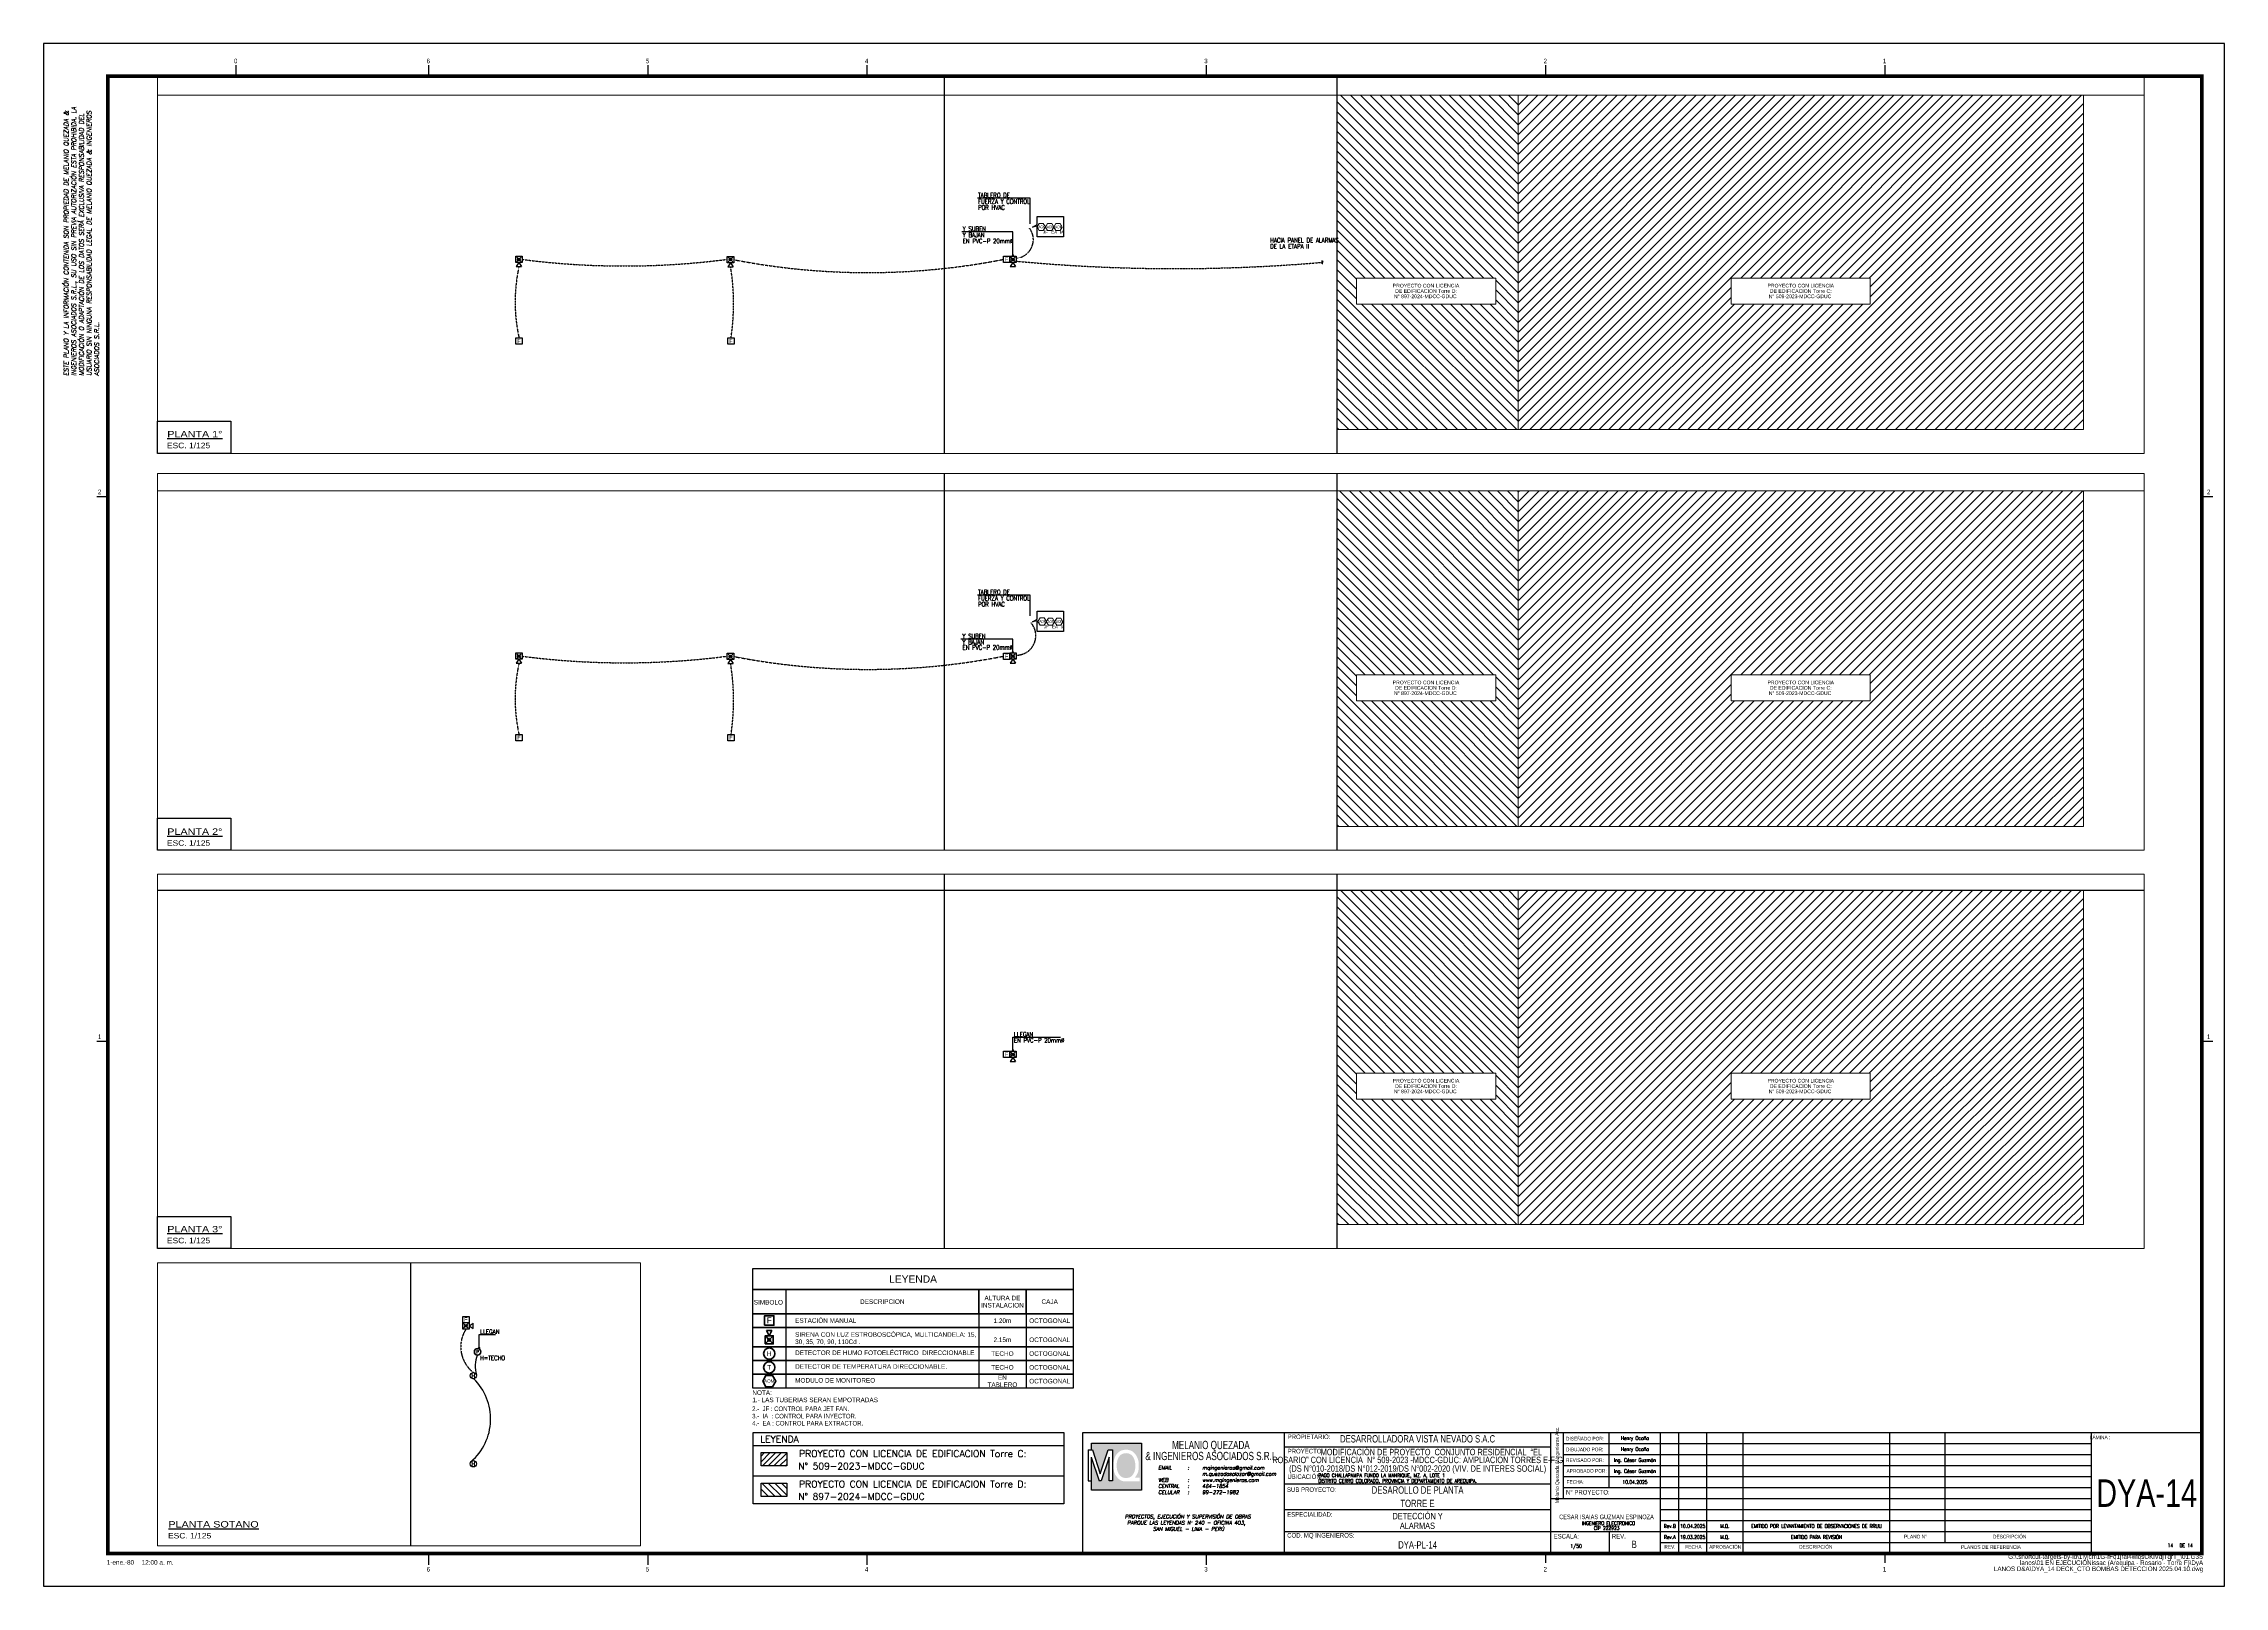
# Paper-space layout 'DYA-14' of a CAD drawing. Header units: millimetres. Extents: x 262 to 1451, y -19 to 822.
# The model-space entities are those that its viewports show. They can reach past a viewport. Long polylines and large blocks are cut down to what shows.
import ezdxf
from ezdxf.enums import TextEntityAlignment as Align

# ---------------------------------------------------------------- set-up
doc = ezdxf.new("R2010")
doc.units = ezdxf.units.MM
doc.linetypes.add('DASHED', pattern=[0.75, 0.5, -0.25])
doc.linetypes.add('IMPORT-RAYABARRA', pattern=[0.85, 0.3, -0.3, 0, -0.25])
for name, color, linetype in [('00_GRUPO3S', 7, 'DASHED'), ('ATRIBUTO', 7, 'Continuous'), ('LOGO', 7, 'Continuous'), ('MQ MARCO MEMBRETE', 7, 'Continuous'), ('MQ TEXTOS MEMBRETE', 7, 'Continuous'), ('MQ.TUBERÍA PVC 20mmø', 140, 'Continuous'), ('TUBERIA PVC (CIRCUITO NAC)', 5, 'Continuous')]:
    doc.layers.add(name, color=color, linetype=linetype)
for name, color, linetype, lineweight in [('A-ANNO-NOTE', 7, 'Continuous', 9), ('G-ANNO-TEXT', 7, 'Continuous', 9), ('IE_ TEXTO', 7, 'Continuous', 25), ('IE_ TUBERÍA POR TECHO', 3, 'Continuous', 25), ('MQ.CAJA PASO', 94, 'Continuous', 40), ('MQ.CANALI DYA', 150, 'Continuous', 30), ('MQ.CORTE', 7, 'Continuous', 40), ('MQ.DETECTOR HUMO', 150, 'Continuous', 30), ('MQ.FLECHAS', 135, 'Continuous', 15), ('MQ.TEXTO GENERAL', 255, 'Continuous', 40), ('MQ.TEXTOS GENERALES', 7, 'Continuous', 30), ('MQ_TEXTOS GENERALES', 7, 'Continuous', 15), ('SE', 7, 'Continuous', 25)]:
    doc.layers.add(name, color=color, linetype=linetype, lineweight=lineweight)
for name, color, linetype, lineweight, true_color in [('Anotaciones genéricas', 7, 'Continuous', 9, 0xf26722), ('MQ_CAN ACI', 150, 'IMPORT-RAYABARRA', 50, 0x007fff), ('MQ_DETECTOR TEMPERATURA', 150, 'Continuous', 50, 0x007fff)]:
    doc.layers.add(name, color=color, linetype=linetype, lineweight=lineweight, true_color=true_color)
doc.styles.add('arial', font='arial.ttf')
doc.styles.add('Arial Narrow_2', font='ARIALN.TTF', dxfattribs={"height": 2})
doc.styles.add('Arial_13', font='arial.ttf', dxfattribs={"width": 0.75, "height": 2.38125})
doc.styles.add('Arial_3', font='arial.ttf', dxfattribs={"height": 0.1875})
doc.styles.add('Arial_4', font='arial.ttf', dxfattribs={"height": 0.0019})
doc.styles.add('MQTEXTO', font='romans.shx')
doc.styles.add('ROMANS', font='ROMANS.shx', dxfattribs={"oblique": 10})
doc.styles.get("Standard").update_dxf_attribs({"font": 'arial.ttf'})
doc.styles.add('TEX', font='sanss___.ttf', dxfattribs={"width": 1.25, "height": 0.08})
doc.dimstyles.new('ISO-25', dxfattribs={"dimtxt": 2.5, "dimasz": 2.5, "dimexe": 1.25, "dimexo": 0.625, "dimtad": 1, "dimtxsty": 'Standard', "dimcen": 2.5, "dimadec": 0, "dimazin": 0, "dimtfac": 1, "dimtmove": 0, "dimatfit": 3, "dimfxl": 1, "dimarcsym": 0})

# ---------------------------------------------------------------- blocks, each defined once
blk = doc.blocks.new('LEYENDA DE LICENCIAS')
at = {"transparency": 33554661}
h = blk.add_hatch(dxfattribs=at)
h.set_pattern_fill('ANSI31', color=256, scale=17.5)
h.set_pattern_definition([(45, (-11008.4537, -12853.4481), (-1.54679608, 1.54679608), [])])
h.paths.add_polyline_path([(18.3, 27.9), (4.3, 27.9), (4.3, 20.6), (18.3, 20.6)])
h = blk.add_hatch(dxfattribs=at)
h.set_pattern_fill('ANSI31', color=256, scale=0.8, angle=90)
h.set_pattern_definition([(135, (-3457.3353, -1861.3546), (-1.7960512, -1.7960512), [])])
h.paths.add_polyline_path([(18.3, 11.2), (4.3, 11.2), (4.3, 3.9), (18.3, 3.9)])
for p, q in [((0, 31.8), (169.4, 31.8)), ((0, 15.2), (169.4, 15.2))]:
    blk.add_line(p, q, dxfattribs=at)
for points in [[(0, 38.8), (169.4, 38.8), (169.4, 0), (0, 0)], [(4.3, 27.9), (18.3, 27.9), (18.3, 20.6), (4.3, 20.6)], [(4.3, 11.2), (18.3, 11.2), (18.3, 3.9), (4.3, 3.9)]]:
    blk.add_lwpolyline(points, close=True, dxfattribs=at)
at = {"transparency": 33554661, "style": 'ROMANS'}
for s, height, p in [('LEYENDA ', 3.66, (3.8, 33.4)), ('PROYECTO CON LICENCIA DE EDIFICACION Torre C:', 3.655, (25, 25.5)), ('N° 509-2023-MDCC-GDUC ', 3.655, (24.5, 18.7)), ('PROYECTO CON LICENCIA DE EDIFICACION Torre D:', 3.655, (25, 8.9)), ('N° 897-2024-MDCC-GDUC ', 3.655, (24.5, 2.1))]:
    blk.add_text(s, height=height, dxfattribs=at).set_placement(p)
blk = doc.blocks.new('GO-DYA-PL-05 - DETECCION Y ALARMAS - PISO 2 al 20 - REVIT_dwg_AVISADOR SONORO 1 EN 50-1210127-IE-DYA-PISO2')
at = {"layer": 'MQ_CAN ACI', "linetype": 'Continuous'}
blk.add_hatch(color=256, dxfattribs=at).paths.add_polyline_path([(0.037, 0.111), (0.036, 0.12), (0.032, 0.129), (0.026, 0.137), (0.018, 0.143), (0.01, 0.147), (0, 0.148), (-0.01, 0.147), (-0.018, 0.143), (-0.026, 0.137), (-0.032, 0.129), (-0.036, 0.12), (-0.037, 0.111), (-0.036, 0.101), (-0.032, 0.092), (-0.026, 0.085), (-0.018, 0.079), (-0.01, 0.075), (0, 0.074), (0.01, 0.075), (0.018, 0.079), (0.026, 0.085), (0.032, 0.092), (0.036, 0.101), (0.037, 0.109)])
for p, q in [((-0.044, 0.155), (-0.09, 0.201)), ((-0.04, 0.071), (-0.087, 0.024)), ((0.09, 0.021), (0.038, 0.073)), ((0.09, 0.201), (0.044, 0.155))]:
    blk.add_line(p, q, dxfattribs=at)
at = {"layer": 'MQ_CAN ACI', "linetype": 'Continuous', "flags": 128}
for points in [[(-0.252, 0.04), (-0.111, 0.111), (-0.252, 0.181)], [(0.111, 0), (0.111, 0.222), (-0.111, 0.222), (-0.111, 0)]]:
    blk.add_lwpolyline(points, close=True, dxfattribs=at)
at = {"layer": 'MQ_CAN ACI', "linetype": 'Continuous'}
blk.add_circle((0, 0.111), 0.037, dxfattribs=at)
blk = doc.blocks.new('GO-DYA-PL-05 - DETECCION Y ALARMAS - PISO 2 al 20 - REVIT_dwg_ESTACIÓN MANUAL 1I50-1210128-IE-DYA-PISO2')
at = {"layer": 'MQ_CAN ACI', "linetype": 'Continuous', "flags": 128}
blk.add_lwpolyline([(-0.305, -0.147), (-0.305, 0.153), (-0.005, 0.153), (-0.005, -0.147)], close=True, dxfattribs=at)
at = {"layer": 'MQ_TEXTOS GENERALES', "style": 'arial'}
blk.add_text('F', height=0.188, dxfattribs=at).set_placement((-0.155, 0.003), align=Align.MIDDLE_CENTER)
blk = doc.blocks.new('LEYENDA DYA')
at = {"color": 1}
blk.add_line((74.51, -13.28), (74.51, -33.51), dxfattribs=at)
at = {"color": 1, "flags": 128}
for points in [[(0, -0.97), (87.39, -0.97), (87.39, -6.64), (0, -6.64)], [(0, -6.64), (9.01, -6.64), (9.01, -33.51), (0, -33.51), (0, -6.64), (61.64, -6.64), (61.64, -13.28), (0, -13.28)], [(61.64, -6.64), (74.51, -6.64), (74.51, -13.28), (61.64, -13.28)], [(74.51, -6.64), (87.39, -6.64), (87.39, -13.28), (74.51, -13.28)], [(0, -13.28), (87.39, -13.28), (87.39, -17.04), (0, -17.04)], [(0, -17.04), (87.39, -17.04), (87.39, -22.24), (0, -22.24)], [(0, -22.24), (87.39, -22.24), (87.39, -26), (0, -26)], [(0, -26), (87.39, -26), (87.39, -29.75), (0, -29.75)], [(0, -29.75), (87.39, -29.75), (87.39, -33.51), (0, -33.51)]]:
    blk.add_lwpolyline(points, close=True, dxfattribs=at)
blk.add_lwpolyline([(61.64, -13.28), (61.64, -33.51)], dxfattribs=at)
at = {"layer": 'MQ_DETECTOR TEMPERATURA'}
blk.add_lwpolyline([(5.4, -33.19), (3.61, -33.19), (2.71, -31.63), (3.61, -30.08), (5.4, -30.08), (6.3, -31.63)], close=True, dxfattribs=at)
for centre in [(4.5, -24.12), (4.5, -27.88)]:
    blk.add_circle(centre, 1.55, dxfattribs=at)
at = {"xscale": 8.629513720823747, "yscale": 8.629513720823747, "zscale": 8.629513720823747}
blk.add_blockref('GO-DYA-PL-05 - DETECCION Y ALARMAS - PISO 2 al 20 - REVIT_dwg_ESTACIÓN MANUAL 1I50-1210128-IE-DYA-PISO2', (5.84, -15.11), dxfattribs=at)
at = {"xscale": 10, "yscale": 10, "zscale": 10, "rotation": 270}
blk.add_blockref('GO-DYA-PL-05 - DETECCION Y ALARMAS - PISO 2 al 20 - REVIT_dwg_AVISADOR SONORO 1 EN 50-1210127-IE-DYA-PISO2', (3.39, -20.36), dxfattribs=at)
at = {"layer": 'IE_ TEXTO', "line_spacing_factor": 0.941778}
for s, insert, char_height, width, attachment_point, style in [('LEYENDA', (43.7, -3.8), 2, 12.3405, 5, 'Arial_4'), ('SIMBOLO', (4.27, -10.13), 1.25, 7.5295, 5, 'Arial_3'), ('DESCRIPCION', (35.32, -9.96), 1.25, 11.4778, 5, 'Arial_3'), ('ALTURA DE INSTALACION', (68.07, -9.96), 1.25, 11.4778, 5, 'Arial_3'), ('CAJA', (80.95, -9.96), 1.25, 11.4778, 5, 'Arial_3'), ('ESTACIÓN MANUAL', (11.56, -14.49), 1.25, 29.2455, 1, 'Arial_3'), ('1.20m', (68.07, -15.16), 1.25, 4.7533, 5, 'Arial_3'), ('OCTOGONAL', (80.95, -15.16), 1.25, 4.7533, 5, 'Arial_3'), ('SIRENA CON LUZ ESTROBOSCÓPICA, MULTICANDELA: 15, 30, 35, 70, 90, 110Cd .', (11.56, -18.3), 1.25, 49.9148, 1, 'Arial_3'), ('DETECTOR DE HUMO FOTOELÉCTRICO  DIRECCIONABLE', (11.56, -23.26), 1.25, 52.7835, 1, 'Arial_3'), ('TECHO', (68.07, -24.12), 1.25, 4.7533, 5, 'Arial_3'), ('2.15m', (68.07, -20.36), 1.25, 4.7533, 5, 'Arial_3'), ('OCTOGONAL', (80.95, -20.36), 1.25, 4.7533, 5, 'Arial_3'), ('OCTOGONAL', (80.95, -24.12), 1.25, 4.7533, 5, 'Arial_3'), ('DETECTOR DE TEMPERATURA DIRECCIONABLE.', (11.56, -27.02), 1.25, 48.2069, 1, 'Arial_3'), ('TECHO', (68.07, -27.88), 1.25, 4.7533, 5, 'Arial_3'), ('OCTOGONAL', (80.95, -27.88), 1.25, 4.7533, 5, 'Arial_3'), ('NOTA:', (-0.11, -34.14), 1.25, 5.0502, 1, 'Arial_3'), ('MODULO DE MONITOREO', (11.56, -30.78), 1.25, 48.2069, 1, 'Arial_3'), ('EN TABLERO', (68.07, -31.63), 1.25, 8.3263, 5, 'Arial_3'), ('OCTOGONAL', (80.95, -31.63), 1.25, 4.7533, 5, 'Arial_3'), ('1.- LAS TUBERIAS SERAN EMPOTRADAS', (-0.11, -36.12), 1.25, 71.3476, 1, 'Arial_3')]:
    blk.add_mtext(s, dxfattribs=dict(at, insert=insert, char_height=char_height, width=width, attachment_point=attachment_point, style=style))
at = {"layer": 'MQ_DETECTOR TEMPERATURA', "style": 'arial'}
for s, p in [('H', (4.5, -24.12)), ('T', (4.5, -27.88))]:
    blk.add_text(s, height=1.25, rotation=360, dxfattribs=at).set_placement(p, align=Align.MIDDLE_CENTER)
at = {"layer": 'MQ_DETECTOR TEMPERATURA', "insert": (4.5, -31.63), "char_height": 0.9, "width": 0.8076, "attachment_point": 5, "line_spacing_factor": 0.983083, "style": 'arial'}
blk.add_mtext('AOM', dxfattribs=at)
blk = doc.blocks.new('M')
at = {"layer": 'MQ MARCO MEMBRETE', "color": 32, "ltscale": 0.3, "true_color": 0xcc6600}
for p, q in [((0, 35.7), (5.3, 35.7)), ((0, 35.7), (0, 0)), ((3.8, 27.2), (3.8, 0)), ((3.8, 27.2), (12.9, 0)), ((5.3, 35.7), (14.1, 8.2)), ((14.1, 8.2), (23.1, 35.7)), ((24.4, 27.4), (15.3, 0)), ((23.2, 35.7), (28.4, 35.7)), ((24.4, 0), (24.4, 27.4)), ((28.4, 35.7), (28.4, 0)), ((0, 0), (3.8, 0)), ((15.3, 0), (12.9, 0)), ((28.4, 0), (24.4, 0))]:
    blk.add_line(p, q, dxfattribs=at)
blk = doc.blocks.new('FORMATO_HORI_A0_1_2')
at = {"layer": 'LOGO', "ltscale": 0.3}
h = blk.add_hatch(color=256, dxfattribs=at)
h.set_gradient(color1=(204, 51, 0), color2=(255, 255, 0), tint=1)
h.paths.add_polyline_path([(582.8, 74.3), (582.8, 57.5), (580.9, 57.5), (580.9, 70.5), (576.6, 57.5), (575.5, 57.5), (571.3, 70.2), (571.3, 52.5), (598.6, 52.5), (598.6, 78), (571.3, 78), (571.3, 74.3), (571.9, 74.3), (576, 61.4), (580.3, 74.3)])
edge = h.paths.add_edge_path(flags=16)
edge.add_spline(control_points=[(589.9, 57.2), (589.8, 57.2), (589.8, 57.2), (589.5, 57.2), (589.3, 57.2), (588.8, 57.2), (588.6, 57.3), (588.3, 57.4), (588.2, 57.4), (587.9, 57.5), (587.8, 57.5), (587.5, 57.6), (587.3, 57.7), (586.8, 58), (586.4, 58.3), (586, 58.6), (585.9, 58.7), (585.6, 59), (585.5, 59.1), (585.2, 59.5), (585, 59.8), (584.6, 60.3), (584.4, 60.6), (584.1, 61.1), (584, 61.4), (583.7, 62.2), (583.5, 62.7), (583.4, 63.5), (583.3, 63.7), (583.3, 64.2), (583.2, 64.4), (583.2, 65.3), (583.1, 66), (583.2, 67.3), (583.3, 67.9), (583.6, 69.1), (583.7, 69.5), (584, 70.2), (584.1, 70.5), (584.3, 70.9), (584.5, 71.2), (584.9, 71.9), (585.2, 72.3), (585.8, 72.9), (586, 73.1), (586.3, 73.3), (586.4, 73.4), (586.7, 73.5), (586.8, 73.6), (587.1, 73.8), (587.2, 73.9), (587.8, 74.1), (588.2, 74.2), (589, 74.4), (589.3, 74.4), (589.8, 74.5), (590, 74.5), (590.2, 74.5)], knot_values=[0, 0, 0, 0, 0.192816, 0.192816, 1.290522, 1.290522, 2.251615, 2.251615, 2.732161, 2.732161, 3.212708, 3.212708, 4.053538, 4.053538, 5.75425, 5.75425, 6.604607, 6.604607, 7.454963, 7.454963, 9.030115, 9.030115, 10.587315, 10.587315, 12.144514, 12.144514, 14.796263, 14.796263, 16.122137, 16.122137, 17.448012, 17.448012, 20.972812, 20.972812, 24.497612, 24.497612, 27.030716, 27.030716, 28.297267, 28.297267, 29.563819, 29.563819, 32.223877, 32.223877, 33.303347, 33.303347, 33.843082, 33.843082, 34.382817, 34.382817, 35.21388, 35.21388, 37.111329, 37.111329, 39.008778, 39.008778, 39.957503, 39.957503, 39.957503, 39.957503], degree=3, periodic=0)
edge.add_spline(control_points=[(590.6, 74.5), (590.7, 74.5), (590.7, 74.5), (590.9, 74.5), (591.2, 74.4), (591.6, 74.3), (591.7, 74.3), (592, 74.2), (592.1, 74.2), (592.4, 74.1), (592.5, 74.1), (592.9, 73.9), (593.1, 73.8), (593.5, 73.6), (593.7, 73.5), (594, 73.2), (594.2, 73.1), (594.6, 72.7), (594.8, 72.5), (595.1, 72.2), (595.2, 72), (595.5, 71.6), (595.6, 71.5), (596, 70.8), (596.2, 70.3), (596.6, 69.4), (596.8, 68.9), (597, 67.9), (597, 67.5), (597.1, 66.8), (597.1, 66.6), (597.1, 66.2), (597.1, 66), (597.1, 65.4), (597.1, 65.1), (597, 64.2), (597, 63.6), (596.7, 62.3), (596.5, 61.7), (596, 60.8), (595.9, 60.6), (595.5, 60), (595.3, 59.7), (595.1, 59.4), (595.1, 59.4), (595, 59.3)], knot_values=[48.693813, 48.693813, 48.693813, 48.693813, 48.930814, 48.930814, 50.220747, 50.220747, 50.865714, 50.865714, 51.51068, 51.51068, 52.110453, 52.110453, 53.198101, 53.198101, 54.128389, 54.128389, 55.058676, 55.058676, 56.280823, 56.280823, 57.338002, 57.338002, 58.395181, 58.395181, 61.048544, 61.048544, 63.701907, 63.701907, 66.049536, 66.049536, 67.223351, 67.223351, 68.397166, 68.397166, 70.185612, 70.185612, 73.424676, 73.424676, 76.663739, 76.663739, 78.260225, 78.260225, 79.856712, 79.856712, 80.075509, 80.075509, 80.075509, 80.075509], degree=3, periodic=0)
edge.add_line((595, 59.3), (597.5, 59.3))
edge.add_line((597.5, 59.3), (597.5, 57.2))
edge.add_line((597.5, 57.2), (588.8, 57.2))
edge = h.paths.add_edge_path(flags=0)
edge.add_spline(control_points=[(590.4, 72.6), (589.4, 72.5), (587.5, 72.3), (585.8, 70), (585, 67.4), (585, 64.8), (585.5, 62.3), (586.7, 60.4), (588.4, 59.1), (590.4, 59), (592.4, 59.3), (594, 60.8), (595.1, 63.1), (595.3, 65.8), (595, 68.4), (594.2, 70.3), (593.1, 71.7), (591.7, 72.4), (590.8, 72.6), (590.4, 72.6)], knot_values=[0, 0, 0, 0, 5.753691, 11.526384, 16.896652, 23.086086, 27.939981, 32.771715, 36.933401, 40.681441, 45.121964, 49.458649, 54.186724, 60.683055, 66.372587, 70.753985, 73.95003, 77.334003, 80.075509, 80.075509, 80.075509, 80.075509], degree=3, periodic=0)
blk.add_lwpolyline([(571.3, 74.3), (571.3, 78), (598.6, 78), (598.6, 52.5), (571.3, 52.5), (571.3, 70.2)], dxfattribs=at)
at = {"layer": 'MQ MARCO MEMBRETE'}
for p, q in [((105, 823.2), (105, 829.2)), ((210, 823.2), (210, 829.2)), ((329.5, 823.2), (329.5, 829.2)), ((449, 823.2), (449, 829.2)), ((634, 823.2), (634, 829.2)), ((819, 823.2), (819, 829.2)), ((1004, 823.2), (1004, 829.2)), ((29, 594), (35, 594)), ((1176.6, 594), (1182.6, 594)), ((35, 297), (29, 297)), ((1182.6, 297), (1176.6, 297)), ((853.6, 53.8), (853.6, 83.8)), ((881.6, 17.8), (881.6, 83.8)), ((891.6, 17.8), (891.6, 83.8)), ((906.6, 83.8), (906.6, 17.8)), ((926.6, 17.8), (926.6, 83.8)), ((1006.6, 17.8), (1006.6, 83.8)), ((1036.6, 83.8), (1036.6, 23.8)), ((1116.6, 17.8), (1116.6, 83.8)), ((676.6, 76.1), (821.6, 76.1)), ((828.6, 77.8), (881.6, 77.8)), ((828.6, 71.8), (881.6, 71.8)), ((881.6, 77.8), (1006.6, 77.8)), ((881.6, 71.8), (1006.6, 71.8)), ((1006.6, 77.8), (1116.6, 77.8)), ((1006.6, 71.8), (1116.6, 71.8)), ((828.6, 65.8), (881.6, 65.8)), ((828.6, 59.8), (881.6, 59.8)), ((881.6, 65.8), (1006.6, 65.8)), ((881.6, 59.8), (1006.6, 59.8)), ((1006.6, 65.8), (1116.6, 65.8)), ((1006.6, 59.8), (1116.6, 59.8)), ((676.6, 55.8), (821.6, 55.8)), ((828.6, 53.8), (881.6, 53.8)), ((881.6, 53.8), (1006.6, 53.8)), ((881.6, 47.8), (1006.6, 47.8)), ((1006.6, 53.8), (1116.6, 53.8)), ((1006.6, 47.8), (1116.6, 47.8)), ((676.6, 41.8), (821.6, 41.8)), ((881.6, 41.8), (1006.6, 41.8)), ((881.6, 35.8), (1006.6, 35.8)), ((1006.6, 41.8), (1116.6, 41.8)), ((1006.6, 35.8), (1116.6, 35.8)), ((676.6, 29.8), (821.6, 29.8)), ((853.6, 29.8), (853.6, 17.8)), ((881.6, 29.8), (1006.6, 29.8)), ((881.6, 23.8), (1006.6, 23.8)), ((1006.6, 29.8), (1116.6, 29.8)), ((1006.6, 23.8), (1116.6, 23.8)), ((210, 11.8), (210, 17.8)), ((329.5, 11.8), (329.5, 17.8)), ((449, 11.8), (449, 17.8)), ((634, 11.8), (634, 17.8)), ((819, 12.8), (819, 17.8)), ((1004, 12.8), (1004, 17.8))]:
    blk.add_line(p, q, dxfattribs=at)
for points in [[(0, 841), (0, 0), (1189, 0), (1189, 841)], [(1176.6, 17.8), (566.6, 17.8), (566.6, 83.8), (1176.6, 83.8)], [(676.6, 83.8), (821.6, 83.8), (821.6, 17.8), (676.6, 17.8)]]:
    blk.add_lwpolyline(points, close=True, dxfattribs=at)
at = {"layer": 'MQ MARCO MEMBRETE', "const_width": 2}
blk.add_lwpolyline([(35, 17.8), (1176.6, 17.8), (1176.6, 823.2), (35, 823.2)], close=True, dxfattribs=at)
at = {"layer": 'MQ MARCO MEMBRETE'}
for points in [[(828.6, 47.8), (828.6, 83.8)], [(1006.6, 17.8), (1006.6, 83.8)], [(821.6, 47.8), (881.6, 47.8)], [(821.6, 29.8), (881.6, 29.8)]]:
    blk.add_lwpolyline(points, dxfattribs=at)
at = {"layer": 'LOGO', "ltscale": 0.3, "xscale": 0.47250064784434, "yscale": 0.47250064784434, "zscale": 0.47250064784434}
blk.add_blockref('M', (569.4, 57.5), dxfattribs=at)
at = {"layer": 'ATRIBUTO'}
for s, height, style, width, p in [('MODIFICACIÓN DE PROYECTO  CONJUNTO RESIDENCIAL  “EL', 3.5, 'arial', 0.75, (756.6, 73.2)), ('DESARROLLADORA VISTA NEVADO S.A.C', 4, 'arial', 0.75, (749.1, 80.4)), ('Henry Ocaña', 2, 'ROMANS', 0.8, (867.6, 80.8)), ('Henry Ocaña', 2, 'ROMANS', 0.8, (867.6, 74.8)), ('ROSARIO” CON LICENCIA  N° 509-2023 -MDCC-GDUC: AMPLIACION TORRES E-F-G ', 3.5, 'arial', 0.75, (749.7, 68.9)), ('(DS N°010-2018/DS N°012-2019/DS N°002-2020 (VIV. DE INTERES SOCIAL)', 3.5, 'arial', 0.75, (749.1, 64.2)), ('Ing. César Guzmán', 2, 'ROMANS', 0.8, (867.6, 68.8)), ('Ing. César Guzmán', 2, 'ROMANS', 0.8, (867.6, 62.8)), ('DESAROLLO DE PLANTA', 4, 'arial', 0.75, (749.1, 52.5)), ('10.04.2025', 2, 'ROMANS', 0.8, (867.6, 56.8)), ('DETECCIÓN Y', 3.5, 'arial', 0.75, (749.1, 38.3)), ('TORRE E', 4, 'arial', 0.75, (749, 45.2)), ('ALARMAS', 3.5, 'arial', 0.75, (749, 33)), ('B', 4, 'arial', 0.75, (867.2, 22.9)), ('Rev.B', 2, 'ROMANS', 0.8, (886.6, 32.8)), ('Rev.A', 2, 'ROMANS', 0.8, (886.6, 26.8)), ('10.04.2025', 2, 'ROMANS', 0.8, (899.1, 32.8)), ('19.03.2025', 2, 'ROMANS', 0.8, (899.1, 26.8)), ('M.Q.', 2, 'ROMANS', 0.8, (916.6, 32.8)), ('M.Q.', 2, 'ROMANS', 0.8, (916.6, 26.8)), ('EMITIDO POR LEVANTAMIENTO DE OBSERVACIONES DE RRUU', 2, 'ROMANS', 0.8, (966.6, 32.8)), ('EMITIDO PARA REVISIÓN', 2, 'ROMANS', 0.8, (966.6, 26.8)), ('   DE 14', 2, 'ROMANS', 0.8, (1166.3, 22.3))]:
    blk.add_text(s, height=height, dxfattribs=dict(at, style=style, width=width)).set_placement(p, align=Align.MIDDLE_CENTER)
at = {"layer": 'ATRIBUTO', "style": 'ROMANS', "width": 0.8}
for s, p in [('PAGO CHALLAPAMPA FUNDO LA MANRIQUE, MZ. A, LOTE 1', (694.9, 60.5)), ('DISTRITO CERRO COLORADO, PROVINCIA Y DEPARTAMENTO DE AREQUIPA.', (694.9, 57.5)), ('1/50', (832.4, 21.9))]:
    blk.add_text(s, height=2, dxfattribs=at).set_placement(p, align=Align.MIDDLE_LEFT)
at = {"layer": 'DEFPOINTS', "char_height": 2.5, "attachment_point": 1, "style": 'arial'}
for s, insert in [('1-ene.-80', (34.4, 14.3)), ('12:00 a. m.', (53.4, 14.3))]:
    blk.add_mtext(s, dxfattribs=dict(at, insert=insert))
at = {"layer": 'DEFPOINTS', "insert": (1177.4, 12.5), "char_height": 2.5, "attachment_point": 6, "line_spacing_factor": 0.8, "style": 'arial'}
blk.add_mtext('{\\W0.85;G:\\.shortcut-targets-by-id\\1Iyjcm1G-rFq1jrai4wlqsOKiVdjTqrT_\\01.G3S\\Planos\\01 EN EJECUCION\\Cissac (Arequipa - Rosario - Torre F)\\DyA\\PLANOS D&A\\DYA_14 DECK_CTO BOMBAS DETECCION 2025.04.10.dwg}', dxfattribs=at)
at = {"layer": 'MQ TEXTOS MEMBRETE', "style": 'arial', "width": 0.75}
for s, height, p in [('0', 2.5, (104.7, 831.5)), ('6', 2.5, (209.7, 831.5)), ('5', 2.5, (329.2, 831.5)), ('4', 2.5, (448.7, 831.5)), ('3', 2.5, (633.7, 831.5)), ('2', 2.5, (818.7, 831.5)), ('1', 2.5, (1003.7, 831.5)), ('2', 2.5, (30.5, 596.6)), ('2', 2.5, (1180.4, 596.6)), ('1', 2.5, (30.5, 299.6)), ('1', 2.5, (1180.4, 299.6)), ('PLANO N°', 2, (1020.6, 27.1)), ('DESCRIPCIÓN', 2, (1071.9, 27.1)), ('REV.', 2, (886.7, 21.5)), ('FECHA', 2, (899.5, 21.5)), ('APROBACIÓN', 2, (916.8, 21.5)), ('DESCRIPCIÓN', 2, (966.2, 21.5)), ('PLANOS DE REFERENCIA', 2, (1061.7, 21.4)), ('6', 2.5, (209.7, 9.3)), ('5', 2.5, (329.2, 9.3)), ('4', 2.5, (448.7, 9.3)), ('3', 2.5, (633.7, 9.3)), ('2', 2.5, (818.7, 9.3)), ('1', 2.5, (1003.7, 9.3))]:
    blk.add_text(s, height=height, dxfattribs=at).set_placement(p, align=Align.MIDDLE_CENTER)
for s, height, p in [('PROPIETARIO:', 2.5, (678.3, 81.5)), ('PROYECTO:', 2.5, (678.3, 73.7)), ('DISEÑADO POR:', 2, (830, 80.5)), ('DIBUJADO POR:', 2, (830, 74.6)), ('UBICACIÓN:', 2.5, (678.1, 59.8)), ('REVISADO POR:', 2, (830, 68.8)), ('APROBADO POR:', 2, (830.3, 62.9)), ('SUB PROYECTO:', 2.5, (677.9, 52.7)), ('N° PROYECTO:', 2.5, (830, 51.3)), ('FECHA:      ', 2, (830.3, 56.9)), ('ESPECIALIDAD:', 2.5, (678, 39.2)), ('COD. MQ INGENIEROS:', 2.5, (678, 27.8))]:
    blk.add_text(s, height=height, dxfattribs=at).set_placement(p, align=Align.MIDDLE_LEFT)
blk.add_text('Melanio Quezada & Ingenieros Asc. ', height=2, rotation=90, dxfattribs=at).set_placement((825.2, 66.6), align=Align.MIDDLE_CENTER)
blk.add_text('LÁMINA :', height=2, dxfattribs=at).set_placement((1126.8, 82.2), align=Align.TOP_RIGHT)
for s, p in [('ESCALA:', (823.3, 25.3)), ('REV.', (855, 25.3))]:
    blk.add_text(s, height=2.5, dxfattribs=at).set_placement(p, align=Align.BOTTOM_LEFT)
at = {"layer": 'MQ TEXTOS MEMBRETE', "style": 'ROMANS', "width": 0.75}
for s, p in [('INGENIERO ELECTRONICO', (838.7, 33.4)), ('CIP 222923 ', (845.2, 30.7))]:
    blk.add_text(s, height=2, dxfattribs=at).set_placement(p)
at = {"layer": 'MQ TEXTOS MEMBRETE', "insert": (11, 659.8), "char_height": 2.5, "width": 162.37, "attachment_point": 1, "rotation": 90, "style": 'ROMANS'}
blk.add_mtext('ESTE PLANO Y LA INFORMACIÓN CONTENIDA SON PROPIEDAD DE MELANIO QUEZADA & INGENIEROS ASOCIADOS S.R.L., SU USO SIN PREVIA AUTORIZACIÓN ESTA PROHIBIDA. LA MODIFICACIÓN O ADAPTACIÓN DE LOS DATOS SERÁ EXCLUSIVA RESPONSABILIDAD DEL USUARIO SIN NINGUNA RESPONSABILIDAD LEGAL DE MELANIO QUEZADA & INGENIEROS ASOCIADOS S.R.L.', dxfattribs=at)
at = {"layer": 'MQ TEXTOS MEMBRETE'}
for s, insert, char_height, width, attachment_point, style in [('\\pxsm0.8;{\\W0.7;MELANIO QUEZADA\\P & INGENIEROS ASOCIADOS S.R.L.}', (636.4, 79.3), 4.5, 73.625, 2, 'arial'), ('EMAIL^I^I:^Imqingenieros@gmail.com\\P^I^I^Im.quezadasalazar@gmail.com \\PWEB^I^I:^Iwww.mqingenieros.com\\PCENTRAL^I:^I464-1854\\PCELULAR^I:^I99-272-1982', (607.7, 65.6), 2, 63.542, 1, 'ROMANS'), ('\\pxi0.30107;PROYECTOS, EJECUCIÓN Y SUPERVISIÓN DE OBRAS\\P\\pi-2.02035,l3,t3.97965;PARQUE LAS LEYENDAS Nº 240 - OFICINA 403, \\P\\pi4.97965,t7.9795;SAN MIGUEL - LIMA - PERÚ ', (588.9, 39), 2, 86.06, 1, 'ROMANS'), ('\\pxsm0.8;{\\W0.7;CESAR ISAIAS GUZMAN ESPINOZA\\P }', (852.1, 39.1), 2.5, 73.625, 2, 'arial')]:
    blk.add_mtext(s, dxfattribs=dict(at, insert=insert, char_height=char_height, width=width, attachment_point=attachment_point, style=style))
blk = doc.blocks.new('AVISADOR SONORO 1 EN 125')
at = {"layer": 'MQ.DETECTOR HUMO'}
h = blk.add_hatch(color=256, dxfattribs=at)
h.paths.add_polyline_path([(-0.22, 0), (-0.28, 0.06, 0.198912), (-0.31, 0, 0.198912), (-0.28, -0.06)])
h.paths.add_polyline_path([(-0.28, -0.06, 0.414214), (-0.15, -0.06), (-0.22, 0)])
h.paths.add_polyline_path([(-0.15, -0.06, 0.198912), (-0.13, 0, 0.198912), (-0.15, 0.06), (-0.22, 0)])
h.paths.add_polyline_path([(-0.22, 0), (-0.15, 0.06, 0.414214), (-0.28, 0.06)])
for p, q in [((-0.7, 0.18), (-0.7, -0.18)), ((-0.37, -0.15), (-0.06, 0.15)), ((-0.37, 0.15), (-0.06, -0.15))]:
    blk.add_line(p, q, dxfattribs=at)
for points in [[(-0.43, 0), (-0.7, 0.18)], [(-0.43, 0), (-0.7, -0.18)]]:
    blk.add_lwpolyline(points, dxfattribs=at)
blk.add_lwpolyline([(-0.43, 0.22), (0, 0.22), (0, -0.22), (-0.43, -0.22)], close=True, dxfattribs=at)
blk.add_circle((-0.22, 0), 0.0909, dxfattribs=at)
blk = doc.blocks.new('ESTACION MANUAL 1 EN 125')
at = {"layer": 'MQ.DETECTOR HUMO'}
blk.add_lwpolyline([(-0.433, 0.2165), (0, 0.2165), (0, -0.2165), (-0.433, -0.2165)], close=True, dxfattribs=at)
at = {"layer": 'MQ.TEXTOS GENERALES'}
blk.add_text('F', height=0.275, dxfattribs=at).set_placement((-0.2165, 0), align=Align.MIDDLE_CENTER)
blk = doc.blocks.new('DETECTOR DE HUMO 1 EN 125')
at = {"layer": 'MQ.DETECTOR HUMO'}
blk.add_circle((0, 0), 0.216, dxfattribs=at)
at = {"layer": 'MQ.DETECTOR HUMO', "style": 'MQTEXTO', "width": 0.9}
blk.add_text('H', height=0.275, dxfattribs=at).set_placement((0, -0.01), align=Align.MIDDLE_CENTER)
blk = doc.blocks.new('CAJA PASE 1 EN 125')
at = {"layer": 'MQ.CAJA PASO'}
blk.add_circle((0, 0.22), 0.218, dxfattribs=at)
at = {"layer": 'MQ.CAJA PASO', "style": 'MQTEXTO'}
blk.add_text('P', height=0.224, dxfattribs=at).set_placement((-0.1, 0.1))
blk = doc.blocks.new('CORTE 125')
at = {"layer": 'MQ.CORTE'}
blk.add_open_spline([(0.05, -0.09), (0.05, -0.09), (-0.14, -0.03), (0.14, 0.04), (-0.05, 0.08), (-0.05, 0.08), (-0.05, 0.08)], degree=3, knots=[0.0293121, 0.0293121, 0.0293121, 0.0293121, 0.116982, 0.3301937, 0.4310679, 0.4444302, 0.4444302, 0.4444302, 0.4444302], dxfattribs=at)
blk = doc.blocks.new('MODULO DE CONTROL')
at = {"layer": 'Anotaciones genéricas', "color": 30, "lineweight": 9}
for p, q in [((-0.25, 0), (-0.12, 0.21)), ((-0.12, 0.21), (-0.25, 0)), ((-0.12, -0.21), (-0.25, 0)), ((-0.25, 0), (-0.12, -0.21)), ((-0.12, 0.21), (0.12, 0.21)), ((0.12, 0.21), (-0.12, 0.21)), ((0.25, 0), (0.12, 0.21)), ((0.25, 0), (0.12, 0.21)), ((0.12, -0.21), (0.25, 0)), ((0.12, -0.21), (0.25, 0)), ((-0.12, -0.21), (0.12, -0.21)), ((-0.12, -0.21), (0.12, -0.21))]:
    blk.add_line(p, q, dxfattribs=at)
at = {"layer": 'A-ANNO-NOTE', "color": 30, "style": 'Arial_13', "width": 0.6}
blk.add_text('AOM', height=0.179, dxfattribs=at).set_placement((-0.17, -0.08))

msp = doc.modelspace()

# ---------------------------------------------------------------- hatches: boundary and pattern name
at = {"lineweight": 0}
h = msp.add_hatch(dxfattribs=at)
h.set_pattern_fill('ANSI31', color=8, scale=0.15, angle=90)
h.set_pattern_definition([(135, (223333.8228, 8186568.11445), (-0.336759605, -0.336759605), [])])
h.paths.add_polyline_path([(226415.27, 8188191.09), (226427.61, 8188191.09), (226427.61, 8188216.28), (226415.27, 8188216.28)])
h.paths.add_polyline_path([(226426.07, 8188201.42), (226426.07, 8188199.64), (226416.58, 8188199.64), (226416.58, 8188201.42)], flags=16)
h.paths.add_polyline_path([(226419.07, 8188199.97), (226423.57, 8188199.97), (226423.57, 8188200.36), (226419.07, 8188200.36)], flags=8)
h.paths.add_polyline_path([(226419.15, 8188200.34), (226423.49, 8188200.34), (226423.49, 8188200.73), (226419.15, 8188200.73)], flags=8)
h.paths.add_polyline_path([(226418.99, 8188200.7), (226423.66, 8188200.7), (226423.66, 8188201.09), (226418.99, 8188201.09)], flags=8)
h = msp.add_hatch(dxfattribs=at)
h.set_pattern_fill('ANSI31', color=8, scale=0.15)
h.set_pattern_definition([(45, (223326.37503, 8186568.11445), (-0.336759605, 0.336759605), [])])
h.paths.add_polyline_path([(226466.12, 8188216.28), (226427.61, 8188216.28), (226427.61, 8188191.09), (226466.12, 8188191.09)])
h.paths.add_polyline_path([(226442.12, 8188201.42), (226451.6, 8188201.42), (226451.6, 8188199.64), (226442.12, 8188199.64)], flags=16)
h.paths.add_polyline_path([(226444.61, 8188199.97), (226449.11, 8188199.97), (226449.11, 8188200.36), (226444.61, 8188200.36)], flags=8)
h.paths.add_polyline_path([(226444.69, 8188200.34), (226449.03, 8188200.34), (226449.03, 8188200.73), (226444.69, 8188200.73)], flags=8)
h.paths.add_polyline_path([(226444.53, 8188200.7), (226449.2, 8188200.7), (226449.2, 8188201.09), (226444.53, 8188201.09)], flags=8)
h = msp.add_hatch(dxfattribs=at)
h.set_pattern_fill('ANSI31', color=8, scale=0.15, angle=90)
h.set_pattern_definition([(135, (223333.8228, 8186528.11445), (-0.336759605, -0.336759605), [])])
h.paths.add_polyline_path([(226415.27, 8188151.09), (226427.61, 8188151.09), (226427.61, 8188176.28), (226415.27, 8188176.28)])
h.paths.add_polyline_path([(226426.07, 8188161.42), (226426.07, 8188159.64), (226416.58, 8188159.64), (226416.58, 8188161.42)], flags=16)
h.paths.add_polyline_path([(226419.07, 8188159.97), (226423.57, 8188159.97), (226423.57, 8188160.36), (226419.07, 8188160.36)], flags=8)
h.paths.add_polyline_path([(226419.15, 8188160.34), (226423.49, 8188160.34), (226423.49, 8188160.73), (226419.15, 8188160.73)], flags=8)
h.paths.add_polyline_path([(226418.99, 8188160.7), (226423.66, 8188160.7), (226423.66, 8188161.09), (226418.99, 8188161.09)], flags=8)
h = msp.add_hatch(dxfattribs=at)
h.set_pattern_fill('ANSI31', color=8, scale=0.15)
h.set_pattern_definition([(45, (223326.375, 8186528.11445), (-0.336759605, 0.336759605), [])])
h.paths.add_polyline_path([(226466.12, 8188176.28), (226427.61, 8188176.28), (226427.61, 8188151.09), (226466.12, 8188151.09)])
h.paths.add_polyline_path([(226442.12, 8188161.42), (226451.6, 8188161.42), (226451.6, 8188159.64), (226442.12, 8188159.64)], flags=16)
h.paths.add_polyline_path([(226444.61, 8188159.97), (226449.11, 8188159.97), (226449.11, 8188160.36), (226444.61, 8188160.36)], flags=8)
h.paths.add_polyline_path([(226444.69, 8188160.34), (226449.03, 8188160.34), (226449.03, 8188160.73), (226444.69, 8188160.73)], flags=8)
h.paths.add_polyline_path([(226444.53, 8188160.7), (226449.2, 8188160.7), (226449.2, 8188161.09), (226444.53, 8188161.09)], flags=8)
h = msp.add_hatch(dxfattribs=at)
h.set_pattern_fill('ANSI31', color=8, scale=0.15, angle=90)
h.set_pattern_definition([(135, (223333.8228, 8186488.11445), (-0.336759605, -0.336759605), [])])
h.paths.add_polyline_path([(226415.27, 8188111.09), (226427.61, 8188111.09), (226427.61, 8188136.28), (226415.27, 8188136.28)])
h.paths.add_polyline_path([(226426.07, 8188121.42), (226426.07, 8188119.64), (226416.58, 8188119.64), (226416.58, 8188121.42)], flags=16)
h.paths.add_polyline_path([(226419.07, 8188119.97), (226423.57, 8188119.97), (226423.57, 8188120.36), (226419.07, 8188120.36)], flags=8)
h.paths.add_polyline_path([(226419.15, 8188120.34), (226423.49, 8188120.34), (226423.49, 8188120.73), (226419.15, 8188120.73)], flags=8)
h.paths.add_polyline_path([(226418.99, 8188120.7), (226423.66, 8188120.7), (226423.66, 8188121.09), (226418.99, 8188121.09)], flags=8)
h = msp.add_hatch(dxfattribs=at)
h.set_pattern_fill('ANSI31', color=8, scale=0.15)
h.set_pattern_definition([(45, (223326.37503, 8186488.11445), (-0.336759605, 0.336759605), [])])
h.paths.add_polyline_path([(226466.12, 8188136.28), (226427.61, 8188136.28), (226427.61, 8188111.09), (226466.12, 8188111.09)])
h.paths.add_polyline_path([(226442.12, 8188121.42), (226451.6, 8188121.42), (226451.6, 8188119.64), (226442.12, 8188119.64)], flags=16)
h.paths.add_polyline_path([(226444.61, 8188119.97), (226449.11, 8188119.97), (226449.11, 8188120.36), (226444.61, 8188120.36)], flags=8)
h.paths.add_polyline_path([(226444.69, 8188120.34), (226449.03, 8188120.34), (226449.03, 8188120.73), (226444.69, 8188120.73)], flags=8)
h.paths.add_polyline_path([(226444.53, 8188120.7), (226449.2, 8188120.7), (226449.2, 8188121.09), (226444.53, 8188121.09)], flags=8)

# ---------------------------------------------------------------- linework, layer by layer
at = {"color": 8, "lineweight": 0}
for points in [[(226415.27, 8188216.28), (226427.61, 8188216.28), (226427.61, 8188191.09), (226415.27, 8188191.09)], [(226427.61, 8188216.28), (226466.12, 8188216.28), (226466.12, 8188191.09), (226427.61, 8188191.09)], [(226416.58, 8188201.42), (226426.07, 8188201.42), (226426.07, 8188199.64), (226416.58, 8188199.64)], [(226442.12, 8188201.42), (226451.6, 8188201.42), (226451.6, 8188199.64), (226442.12, 8188199.64)], [(226415.27, 8188176.28), (226427.61, 8188176.28), (226427.61, 8188151.09), (226415.27, 8188151.09)], [(226427.61, 8188176.28), (226466.12, 8188176.28), (226466.12, 8188151.09), (226427.61, 8188151.09)], [(226416.58, 8188161.42), (226426.07, 8188161.42), (226426.07, 8188159.64), (226416.58, 8188159.64)], [(226442.12, 8188161.42), (226451.6, 8188161.42), (226451.6, 8188159.64), (226442.12, 8188159.64)], [(226415.27, 8188136.28), (226427.61, 8188136.28), (226427.61, 8188111.09), (226415.27, 8188111.09)], [(226427.61, 8188136.28), (226466.12, 8188136.28), (226466.12, 8188111.09), (226427.61, 8188111.09)], [(226416.58, 8188121.42), (226426.07, 8188121.42), (226426.07, 8188119.64), (226416.58, 8188119.64)], [(226442.12, 8188121.42), (226451.6, 8188121.42), (226451.6, 8188119.64), (226442.12, 8188119.64)]]:
    msp.add_lwpolyline(points, close=True, dxfattribs=at)
at = {"layer": '00_GRUPO3S', "color": 2, "ltscale": 5}
msp.add_lwpolyline([(226415.27, 8188267.17), (226388.49, 8188267.17), (226388.49, 8188088.97), (226415.27, 8188088.97)], close=True, dxfattribs=at)
at = {"layer": 'MQ.FLECHAS'}
for centre in [(226393.17, 8188242.96, 0), (226393.17, 8188202.96), (226393.17, 8188162.96), (226393.17, 8188122.96)]:
    msp.add_circle(centre, 0.0478, dxfattribs=at)
at = {"layer": 'MQ.TUBERÍA PVC 20mmø', "linetype": 'DASHED', "ltscale": 0.5}
for centre, radius, start, end in [((226394.11, 8188243.03), 2.2, 146.6044, 232.6818), ((226393.28, 8188204.04), 1.28, 274.7837, 37.0734), ((226366.69, 8188256.69), 54.45, 262.644, 277.4059), ((226383.28, 8188249.72), 47.93, 259.0086, 281.1184), ((226404.26, 8188318.64), 116.58, 264.648, 274.9172), ((226370.53, 8188199.78), 11.29, 167.57, 192.4792), ((226358.54, 8188199.67), 15.59, 351.4066, 9.3026), ((226393.4, 8188164.09), 1.33, 269.183, 41.1084), ((226370.53, 8188159.78), 11.29, 167.57, 192.4792), ((226366.69, 8188216.69), 54.45, 262.644, 277.4059), ((226383.28, 8188209.72), 47.93, 259.0086, 281.1184), ((226358.54, 8188159.67), 15.59, 351.4066, 9.3026)]:
    msp.add_arc(centre, radius, start, end, dxfattribs=at)
at = {"layer": 'MQ.TUBERÍA PVC 20mmø', "ltscale": 0.5}
for centre, radius, start, end in [((226394.93, 8188241.69), 2.03, 157.3323, 196.3649), ((226390.12, 8188238.11), 3.83, 310.764, 45.5869)]:
    msp.add_arc(centre, radius, start, end, dxfattribs=at)
at = {"layer": 'TUBERIA PVC (CIRCUITO NAC)', "color": 4, "linetype": 'Continuous', "lineweight": -2}
for points in [[(226394.5, 8188204.89), (226394.83, 8188205.06), (226394.83, 8188205.6), (226396.62, 8188205.6), (226396.62, 8188204.23), (226394.83, 8188204.23), (226394.83, 8188204.95), (226394.5, 8188204.89)], [(226394.5, 8188165.04), (226394.83, 8188165.21), (226394.83, 8188165.75), (226396.62, 8188165.75), (226396.62, 8188164.38), (226394.83, 8188164.38), (226394.83, 8188165.1), (226394.5, 8188165.04)]]:
    msp.add_lwpolyline(points, dxfattribs=at)

# ---------------------------------------------------------------- block references
at = {"layer": 'IE_ TUBERÍA POR TECHO', "xscale": 1.154254370348381, "yscale": 1.154254370348381, "zscale": 1.154254370348381}
for p in [(226395.1, 8188204.9), (226395.67, 8188204.89), (226396.24, 8188204.89), (226395.16, 8188165.05), (226395.72, 8188165.04), (226396.29, 8188165.04)]:
    msp.add_blockref('MODULO DE CONTROL', p, dxfattribs=at)
at = {"layer": 'MQ.CAJA PASO'}
msp.add_blockref('CAJA PASE 1 EN 125', (226393.06, 8188242.47), dxfattribs=at)
at = {"layer": 'MQ.CORTE'}
msp.add_blockref('CORTE 125', (226414.25, 8188202.49), dxfattribs=at)
at = {"layer": 'MQ.DETECTOR HUMO'}
for name, p in [('ESTACION MANUAL 1 EN 125', (226392.48, 8188244.89)), ('DETECTOR DE HUMO 1 EN 125', (226392.77, 8188241.06)), ('DETECTOR DE HUMO 1 EN 125', (226392.77, 8188235.06)), ('ESTACION MANUAL 1 EN 125', (226392.95, 8188202.69)), ('ESTACION MANUAL 1 EN 125', (226359.72, 8188197.13)), ('ESTACION MANUAL 1 EN 125', (226374.17, 8188197.13)), ('ESTACION MANUAL 1 EN 125', (226392.95, 8188162.69)), ('ESTACION MANUAL 1 EN 125', (226359.72, 8188157.13)), ('ESTACION MANUAL 1 EN 125', (226374.17, 8188157.13)), ('ESTACION MANUAL 1 EN 125', (226392.95, 8188122.69))]:
    msp.add_blockref(name, p, dxfattribs=at)
for p, rotation in [((226392.05, 8188244.46), 180), ((226359.5, 8188202.91), 90), ((226373.92, 8188202.89), 90), ((226393.17, 8188202.91), 90), ((226359.5, 8188162.91), 90), ((226373.92, 8188162.89), 90), ((226393.17, 8188162.91), 90), ((226393.17, 8188122.91), 90)]:
    msp.add_blockref('AVISADOR SONORO 1 EN 125', p, dxfattribs=dict(at, rotation=rotation))

# ---------------------------------------------------------------- texts
at = {"layer": 'G-ANNO-TEXT', "char_height": 0.213, "width": 0.2048, "attachment_point": 1, "style": 'Arial Narrow_2'}
for s, insert in [('JF', (226395.22, 8188204.66)), ('EA', (226395.79, 8188204.66)), ('IA', (226396.36, 8188204.65)), ('JF', (226395.28, 8188164.81)), ('EA', (226395.84, 8188164.81)), ('IA', (226396.41, 8188164.8))]:
    msp.add_mtext(s, dxfattribs=dict(at, insert=insert))
at = {"layer": 'MQ.TEXTO GENERAL', "color": 7, "style": 'MQTEXTO', "width": 0.7}
for s, height, p in [('LLEGAN', 0.312, (226393.24, 8188244.06, 0)), ('H=TECHO', 0.312, (226393.24, 8188242.27, 0)), ('TABLERO DE', 0.312, (226390.79, 8188207.06)), ('Y SUBEN', 0.312, (226389.75, 8188204.77)), ('HACIA PANEL DE ALARMAS', 0.3125, (226410.7, 8188203.99)), ('TABLERO DE', 0.312, (226390.79, 8188167.06, 0)), ('Y SUBEN', 0.312, (226389.73, 8188164.06)), ('LLEGAN', 0.312, (226393.24, 8188124.06))]:
    msp.add_text(s, height=height, rotation=360, dxfattribs=at).set_placement(p, align=Align.MIDDLE_LEFT)
for s, height, p in [('FUERZA Y CONTROL', 0.3125, (226390.79, 8188206.64)), ('POR HVAC', 0.312, (226390.79, 8188206.23)), ('Y BAJAN', 0.312, (226389.75, 8188204.35)), ('EN PVC-P 20mm%%C', 0.3125, (226389.75, 8188203.94)), ('DE LA ETAPA II', 0.3125, (226410.7, 8188203.58)), ('FUERZA Y CONTROL', 0.3125, (226390.79, 8188166.64, 0)), ('POR HVAC', 0.312, (226390.79, 8188166.23, 0)), ('Y BAJAN', 0.312, (226389.73, 8188163.65)), ('EN PVC-P 20mm%%C', 0.3125, (226389.73, 8188163.29)), ('EN PVC-P 20mm%%C', 0.3125, (226393.24, 8188123.65))]:
    msp.add_text(s, height=height, dxfattribs=at).set_placement(p, align=Align.MIDDLE_LEFT)
at = {"layer": 'MQ.TEXTOS GENERALES'}
for s, p in [('PROYECTO CON LICENCIA', (226421.32, 8188200.9)), ('PROYECTO CON LICENCIA', (226446.86, 8188200.9)), ('N° 897-2024-MDCC-GDUC ', (226421.32, 8188200.17)), ('DE EDIFICACION Torre D:', (226421.32, 8188200.53)), ('N° 509-2023-MDCC-GDUC ', (226446.86, 8188200.17)), ('DE EDIFICACION Torre C:', (226446.86, 8188200.53)), ('PROYECTO CON LICENCIA', (226421.32, 8188160.9)), ('PROYECTO CON LICENCIA', (226446.86, 8188160.9)), ('N° 897-2024-MDCC-GDUC ', (226421.32, 8188160.17)), ('DE EDIFICACION Torre D:', (226421.32, 8188160.53)), ('N° 509-2023-MDCC-GDUC ', (226446.86, 8188160.17)), ('DE EDIFICACION Torre C:', (226446.86, 8188160.53)), ('PROYECTO CON LICENCIA', (226421.32, 8188120.9)), ('DE EDIFICACION Torre D:', (226421.32, 8188120.53)), ('PROYECTO CON LICENCIA', (226446.86, 8188120.9)), ('DE EDIFICACION Torre C:', (226446.86, 8188120.53)), ('N° 897-2024-MDCC-GDUC ', (226421.32, 8188120.17)), ('N° 509-2023-MDCC-GDUC ', (226446.86, 8188120.17))]:
    msp.add_text(s, height=0.25, dxfattribs=at).set_placement(p, align=Align.MIDDLE_CENTER)

# ---------------------------------------------------------------- leaders
at = {"layer": 'MQ.FLECHAS'}
for points in [[(226393.17, 8188242.99, 0), (226393.17, 8188243.86, 0), (226394.28, 8188243.86, 0)], [(226394.35, 8188205.11), (226394.35, 8188206.85), (226390.76, 8188206.85)], [(226393.17, 8188203), (226393.17, 8188204.56), (226389.68, 8188204.56)], [(226394.35, 8188165.45, 0), (226394.35, 8188166.85, 0), (226390.76, 8188166.85, 0)], [(226393.17, 8188162.99), (226393.17, 8188163.86), (226389.62, 8188163.86)], [(226393.17, 8188122.99), (226393.17, 8188123.86), (226396.4, 8188123.86)]]:
    msp.add_leader(points, dimstyle='ISO-25', override={"dimasz": 0.22, "dimfxl": 0.15, "dimfxlon": 1, "dimtzin": 0}, dxfattribs=at)

psp = doc.layouts.new('DYA-14')

# ---------------------------------------------------------------- linework, layer by layer
at = {"color": 5}
for points in [[(324.3, 616.1), (364.3, 616.1), (364.3, 598.6), (324.3, 598.6)], [(324.3, 399.7), (364.3, 399.7), (364.3, 382.3), (324.3, 382.3)], [(324.3, 182.6), (364.3, 182.6), (364.3, 165.2), (324.3, 165.2)]]:
    psp.add_lwpolyline(points, close=True, dxfattribs=at)

# ---------------------------------------------------------------- block references
for name, p in [('FORMATO_HORI_A0_1_2', (262.2, -19)), ('LEYENDA DE LICENCIAS', (649.1, 26, 280))]:
    psp.add_blockref(name, p)
at = {"layer": 'MQ.CANALI DYA', "xscale": 2, "yscale": 2, "zscale": 2}
psp.add_blockref('LEYENDA DYA', (648.8, 156.1), dxfattribs=at)

# ---------------------------------------------------------------- texts
at = {"layer": 'ATRIBUTO'}
for s, height, style, width, p in [('DYA-14', 15, 'arial', 0.75, (1408.8, 31.8)), ('DYA-PL-14', 4, 'arial', 0.75, (1011.3, 3.6)), ('14', 2, 'ROMANS', 0.8, (1421.7, 3.3))]:
    psp.add_text(s, height=height, dxfattribs=dict(at, style=style, width=width)).set_placement(p, align=Align.MIDDLE_CENTER)
at = {"layer": 'IE_ TEXTO', "style": 'Arial_3', "width": 0.75}
for s, p in [('3.-  IA  : CONTROL PARA INYECTOR. ', (648.5, 73.8)), ('2.-  JF : CONTROL PARA JET FAN. ', (648.5, 77.8)), ('4.-  EA : CONTROL PARA EXTRACTOR. ', (648.5, 69.9))]:
    psp.add_text(s, height=2.5, dxfattribs=at).set_placement(p, align=Align.MIDDLE_LEFT)
at = {"layer": 'SE', "color": 3, "style": 'TEX', "width": 1.2}
for s, p in [('%%UPLANTA 1°', (329.6, 606.3)), ('%%UPLANTA 2°', (329.6, 389.6)), ('%%UPLANTA 3°', (329.6, 172.9)), ('%%UPLANTA SOTANO', (330.2, 12))]:
    psp.add_text(s, height=3.5, dxfattribs=at).set_placement(p, align=Align.BOTTOM_LEFT)
at = {"layer": 'SE', "color": 3, "style": 'TEX', "width": 1.1}
for p in [(341.2, 602.9), (341.2, 386.2), (341.2, 169.5), (341.8, 8.6)]:
    psp.add_text('ESC. 1/125', height=3, dxfattribs=at).set_placement(p, align=Align.MIDDLE_CENTER)

# ---------------------------------------------------------------- viewports
at = {"layer": '0', "color": 5, "view_target_point": (226574.95, 8188160.33)}
for center, size, view_center_point, view_height, status in [((865.8, 799), (1083.1, 10.32857), (-172.39, 57.58), 1.291071, 6), ((865.8, 696.2), (1083.1, 195.175), (-172.39, 41.34), 24.3969, 4), ((865.8, 582.9), (1083.1, 9.45975), (-172.39, 57.52), 1.182469, 8), ((865.8, 480.2), (1083.1, 195.799), (-172.39, 1.38), 24.4748, 3), ((865.8, 364.8), (1083.1, 8.8151), (-172.39, 57.48), 1.101888, 7), ((455.9, 80.2), (263.3, 154.106), (-187.25, 78.78), 19.2633, 5)]:
    psp.add_viewport(center=center, size=size, view_center_point=view_center_point, view_height=view_height, status=status, dxfattribs=at)
psp.add_viewport(center=(865.8, 262.8), size=(1083.1, 195.244), view_center_point=(-172.39, -38.66), view_height=24.4055, dxfattribs=at)

doc.saveas('drawing.dxf')
